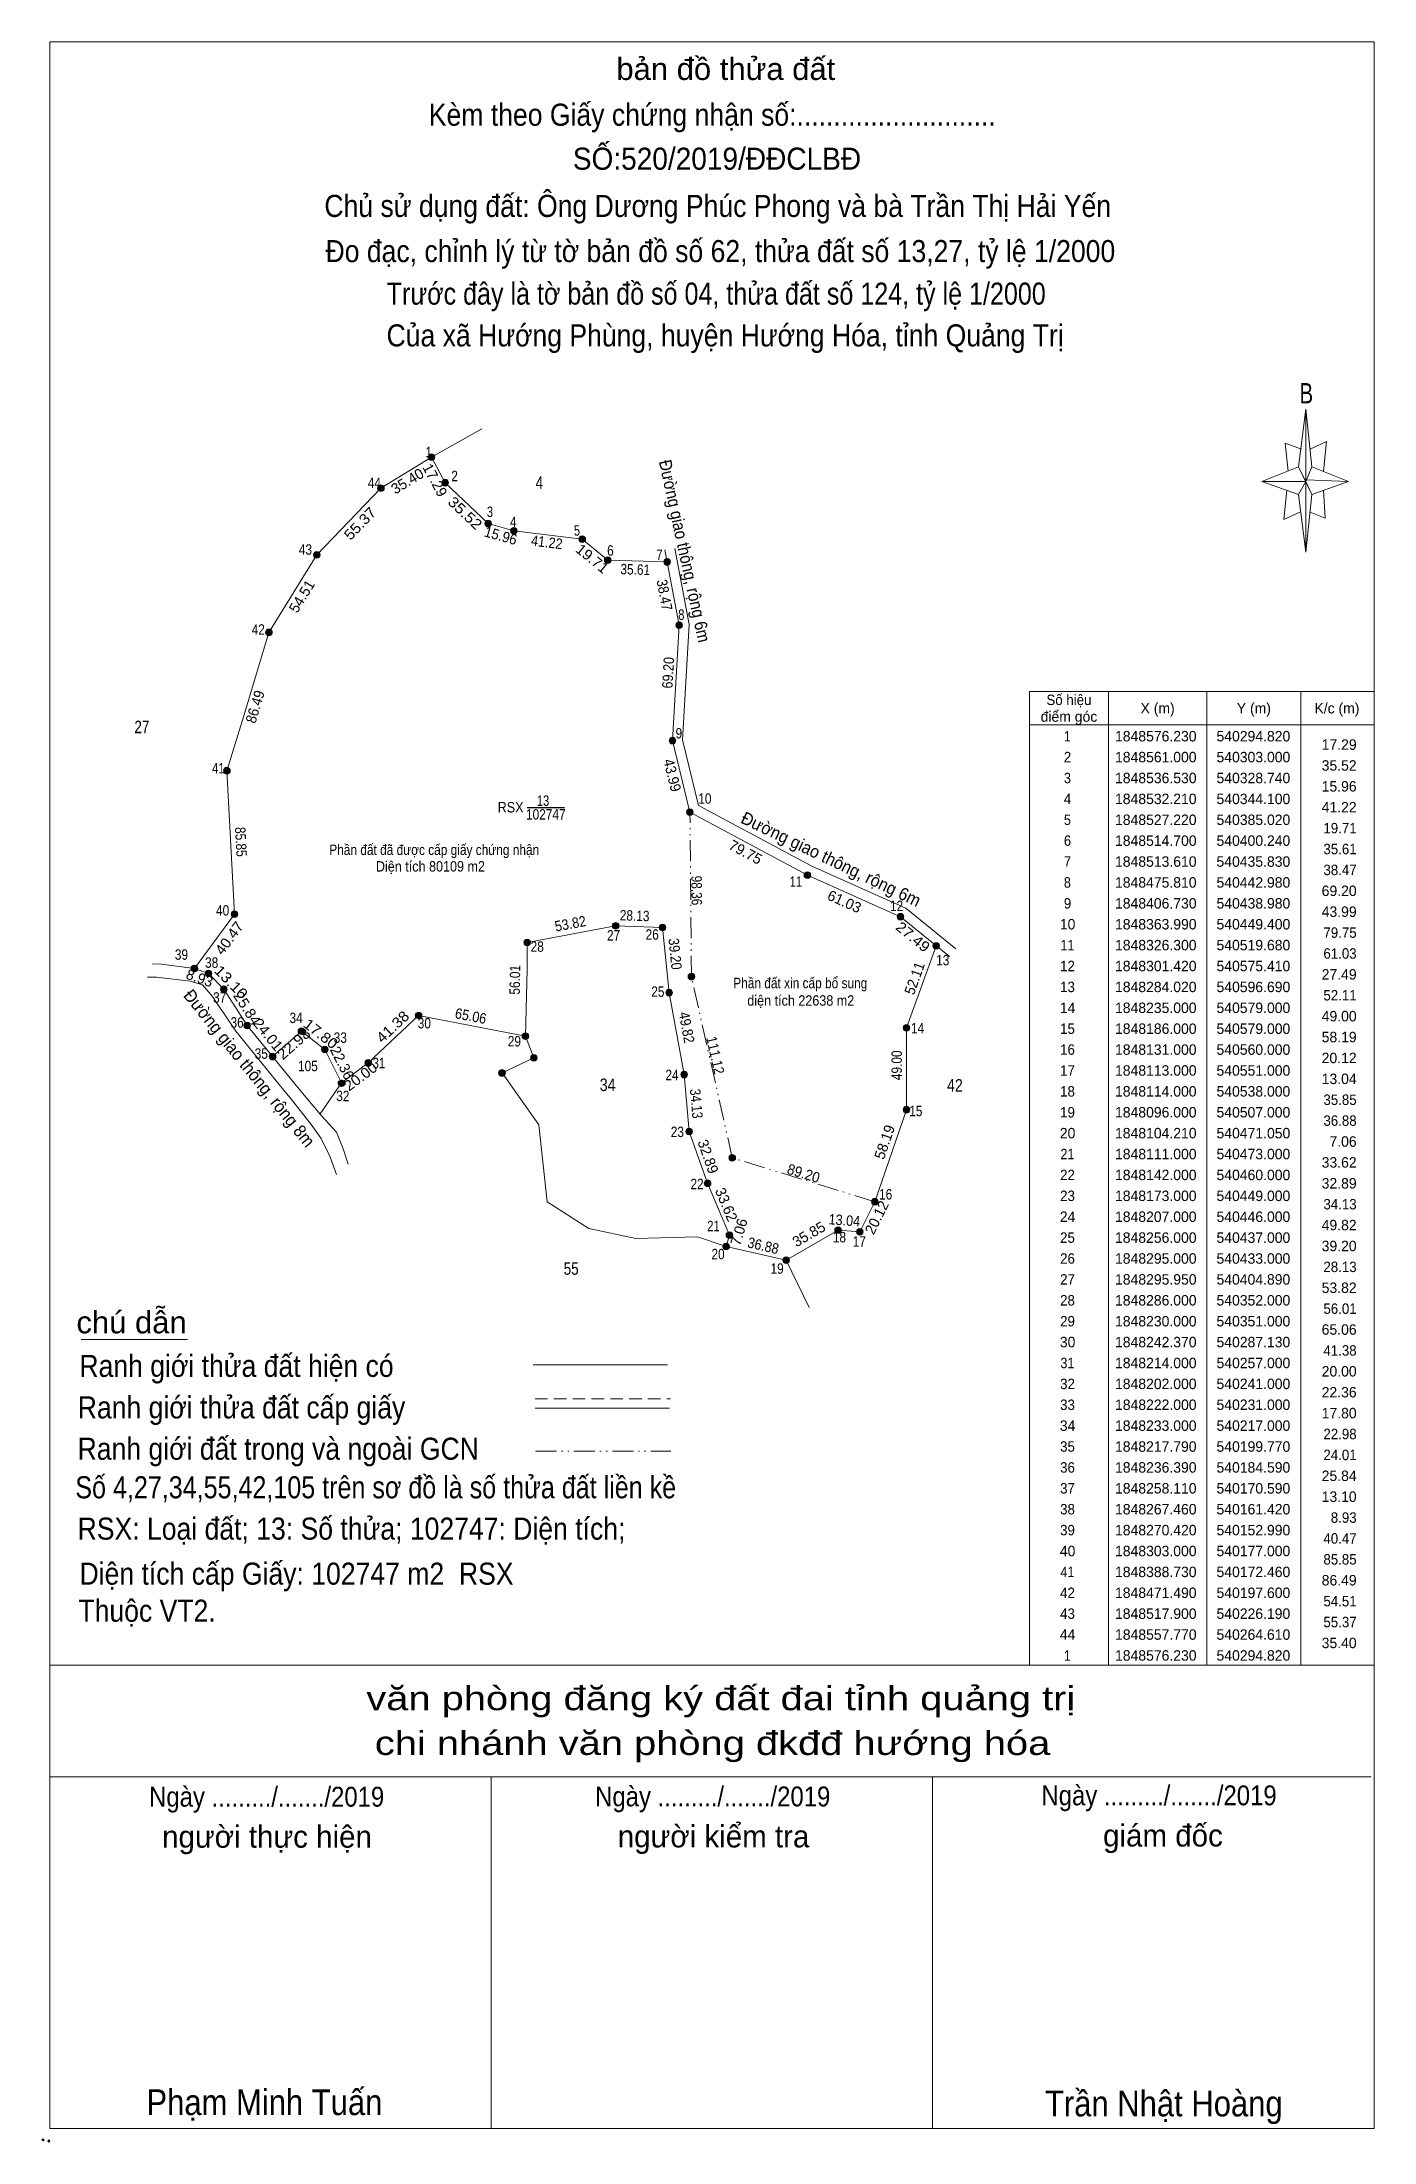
# Model space of a CAD drawing. Header units: centimetres. Extents: x 534487 to 540612, y 1847531 to 1849044.
# Drawn here: x 537502 to 538298, y 1847542 to 1848798 of the extents above; entities that cross this region are included whole.
import ezdxf
from ezdxf.enums import TextEntityAlignment as Align

# ---------------------------------------------------------------- set-up
doc = ezdxf.new("R2010")
doc.units = ezdxf.units.CM
doc.header["$LTSCALE"] = 2.5
doc.header["$PDMODE"] = 32
doc.header["$PDSIZE"] = 1.25
doc.linetypes.add('DASH_DOUBLE_DOT', pattern=[9.2, 5, -1.2, 0.3, -1.2, 0.3, -1.2])
doc.linetypes.add('MEDIUM_DASHED', pattern=[4.5, 3, -1.5])
for name, color, linetype, lineweight in [('10', 7, 'Continuous', 13), ('13', 7, 'Continuous', 25), ('17', 7, 'Continuous', 13), ('22', 7, 'Continuous', 13), ('5', 7, 'Continuous', 13), ('6', 7, 'Continuous', 13), ('63', 7, 'Continuous', 13)]:
    doc.layers.add(name, color=color, linetype=linetype, lineweight=lineweight)

msp = doc.modelspace()

# ---------------------------------------------------------------- texts
at = {"layer": '13'}
for s, rotation, width, p in [('Đường giao thông, rộng 6m', 282.273, 0.9, (537882.38, 1848492.392)), ('Đường giao thông, rộng 6m', 334.391, 0.95, (537971.959, 1848305.526)), ('Đường giao thông, rộng 8m', 308.989, 0.95, (537622.684, 1848181.529))]:
    msp.add_text(s, height=7.5, rotation=rotation, dxfattribs=dict(at, width=width)).set_placement(p, align=Align.CENTER)
for s, height, width, p in [('4', 7.5, 0.8, (537799.085, 1848530.31)), ('27', 7.5, 0.8, (537561.335, 1848384.25)), ('13', 6.25, 0.8, (537801.305, 1848340.78)), ('34', 7.5, 0.85, (537839.97, 1848170.24)), ('42', 7.5, 0.85, (538047.65, 1848169.92)), ('55', 7.5, 0.8, (537818.135, 1848060.37))]:
    msp.add_text(s, height=height, dxfattribs=dict(at, width=width)).set_placement(p, align=Align.CENTER)
at = {"layer": '13', "width": 0.9}
msp.add_text('RSX', height=6.25, dxfattribs=at).set_placement((537789.64, 1848336.84), align=Align.RIGHT)
at = {"layer": '5'}
for s, height, width, p in [('bản đồ thửa đất', 13.2, 1.05, (537910.645, 1848774.9)), ('Kèm theo Giấy chứng nhận số:...........................', 13.2, 0.9, (537902.54, 1848747.53)), ('SỐ:520/2019/ĐĐCLBĐ', 13.2, 0.95, (537905.345, 1848721.22)), ('Chủ sử dụng đất: Ông Dương Phúc Phong và bà Trần Thị Hải Yến', 13.2, 0.9, (537905.795, 1848692.97)), ('Đo đạc, chỉnh lý từ tờ bản đồ số 62, thửa đất số 13,27, tỷ lệ 1/2000 ', 13.2, 0.9, (537909.59, 1848665.95)), ('Trước đây là tờ bản đồ số 04, thửa đất số 124, tỷ lệ 1/2000 ', 13.2, 0.85, (537906.975, 1848640.54)), ('Của xã Hướng Phùng, huyện Hướng Hóa, tỉnh Quảng Trị', 13.2, 0.9, (537910.23, 1848615.55)), ('B', 12.12, 0.75, (538257.885, 1848581.47)), ('văn phòng đăng ký đất đai tỉnh quảng trị', 14.26, 1.25, (537907.64, 1847799.98)), ('chi nhánh văn phòng đkđđ hướng hóa', 14.26, 1.25, (537902.72, 1847773.19)), ('Ngày ........./......./2019', 11.88, 0.9, (537635.99, 1847742.28)), ('Ngày ........./......./2019', 11.88, 0.9, (537902.81, 1847742.45)), ('Ngày ........./......./2019', 11.88, 0.9, (538169.79, 1847743.1)), ('Phạm Minh Tuấn', 15.4, 0.9, (537634.65, 1847557.83)), ('Trần Nhật Hoàng', 15.4, 0.9, (538172.62, 1847557.07))]:
    msp.add_text(s, height=height, dxfattribs=dict(at, width=width)).set_placement(p, align=Align.CENTER)
for s, p in [('người thực hiện', (537636.195, 1847717.75)), ('người kiểm tra', (537903.3, 1847717.93)), ('giám đốc', (538172.115, 1847718.46))]:
    msp.add_text(s, height=13.2, dxfattribs=at).set_placement(p, align=Align.CENTER)
at = {"layer": '6'}
for s, width, p in [('chú dẫn', 1.05, (537522.2, 1848025.34)), ('Ranh giới thửa đất hiện có ', 0.9, (537523.96, 1847999.29)), ('Ranh giới thửa đất cấp giấy', 0.9, (537522.99, 1847974.47)), ('Ranh giới đất trong và ngoài GCN', 0.9, (537522.9, 1847949.75)), ('Số 4,27,34,55,42,105 trên sơ đồ là số thửa đất liền kề', 0.85, (537521.53, 1847926.69)), ('RSX: Loại đất; 13: Số thửa; 102747: Diện tích;', 0.9, (537522.9, 1847901.96)), ('Diện tích cấp Giấy: 102747 m2  RSX', 0.9, (537524.05, 1847875.03)), ('Thuộc VT2.', 0.9, (537523.4, 1847852.87))]:
    msp.add_text(s, height=13.2, dxfattribs=dict(at, width=width)).set_placement(p)
at = {"layer": '63'}
for s, rotation, p in [('17.29', 298.24, (537733.921, 1848534.129)), ('35.40', 31.427, (537721.796, 1848532.345)), ('54.51', 58.366, (537659.691, 1848464.456)), ('79.75', 331.796, (537920.943, 1848310.378)), ('61.03', 335.942, (537980.321, 1848280.724)), ('8.93', 340.652, (537594.86, 1848234.9)), ('22.36', 296.565, (537678.336, 1848185.678)), ('58.19', 70.942, (538008.556, 1848138.74)), ('32.89', 289.537, (537897.084, 1848130.035)), ('33.62', 292.751, (537908.074, 1848101.159)), ('20.12', 63.435, (538003.744, 1848093.267)), ('7.06', 73.977, (537921.508, 1848085.127)), ('35.85', 30.141, (537961.886, 1848081.955))]:
    msp.add_text(s, height=6.25, rotation=rotation, dxfattribs=at).set_placement(p, align=Align.CENTER)
for s, height, width, p in [(' 1', 6.25, 0.75, (537734.58, 1848549.29)), (' 44', 6.25, 0.85, (537704.37, 1848530.83)), (' 2', 6.25, 0.85, (537750.39, 1848534.93)), (' 3', 6.25, 0.8, (537771.39, 1848513.54)), (' 4', 6.25, 0.85, (537785.44, 1848507.46)), (' 5', 6.25, 0.8, (537823.46, 1848502.38)), (' 43', 6.25, 0.85, (537663.13, 1848490.96)), (' 6', 6.25, 0.85, (537843.59, 1848490.39)), (' 7', 6.25, 0.8, (537872.78, 1848487.81)), (' 8', 6.25, 0.8, (537885.9, 1848452.03)), (' 42', 6.25, 0.85, (537634.9, 1848443.14)), (' 9', 6.25, 0.85, (537884.53, 1848381.1)), (' 41', 6.25, 0.8, (537610.81, 1848360.2)), (' 10', 6.25, 0.85, (537902.06, 1848342.05)), ('19.71', 6.247, 0.95, (538287.96, 1848324.35)), ('35.61', 6.247, 0.95, (538287.96, 1848311.86)), ('38.47', 6.247, 0.95, (538287.97, 1848299.36)), (' 11', 6.25, 0.8, (537956.27, 1848292.41)), (' 40', 6.25, 0.85, (537613.59, 1848275.18)), (' 12', 6.25, 0.85, (538016.75, 1848277.9)), (' 26', 6.25, 0.85, (537870.56, 1848260.76)), ('79.75', 6.247, 0.95, (538287.97, 1848261.88)), (' 39', 6.25, 0.85, (537588.97, 1848248.75)), (' 28', 6.25, 0.85, (537801.77, 1848253.52)), (' 27', 6.25, 0.85, (537847.46, 1848260.22)), ('61.03', 6.247, 0.95, (538287.97, 1848249.39)), (' 38', 6.25, 0.85, (537607.04, 1848243.93)), (' 13', 6.25, 0.85, (538044.35, 1848245.39)), (' 37', 6.25, 0.85, (537611.84, 1848223.08)), (' 25', 6.25, 0.85, (537873.94, 1848226.59)), ('52.11', 6.247, 0.95, (538287.96, 1848224.4)), (' 34', 6.25, 0.85, (537657.55, 1848210.89)), (' 36', 6.25, 0.85, (537622.27, 1848208.16)), (' 33', 6.25, 0.85, (537683.98, 1848199.05)), (' 30', 6.25, 0.85, (537734.26, 1848207.69)), (' 14', 6.25, 0.85, (538029.29, 1848204.72)), (' 35', 6.25, 0.85, (537636.71, 1848189.53)), (' 29', 6.25, 0.85, (537788.12, 1848196.9)), (' 31', 6.25, 0.8, (537706.86, 1848183.89)), (' 24', 6.25, 0.85, (537882.42, 1848176.72)), (' 32', 6.25, 0.85, (537685.49, 1848164.19)), ('35.85', 6.247, 0.95, (538287.97, 1848161.93)), (' 15', 6.25, 0.85, (538028.24, 1848155.19)), ('36.88', 6.247, 0.95, (538287.97, 1848149.44)), (' 23', 6.25, 0.85, (537885.59, 1848142.72)), (' 22', 6.25, 0.85, (537897.38, 1848111.54)), (' 16', 6.25, 0.85, (538010.19, 1848105.37)), ('34.13', 6.247, 0.95, (538287.97, 1848099.46)), (' 21', 6.25, 0.8, (537906.96, 1848086.43)), (' 18', 6.25, 0.85, (537982.56, 1848079.73)), (' 17', 6.25, 0.85, (537994.43, 1848077.18)), (' 20', 6.25, 0.85, (537909.93, 1848069.62)), (' 19', 6.25, 0.85, (537945.26, 1848060.97)), ('28.13', 6.247, 0.95, (538287.97, 1848061.98)), ('56.01', 6.247, 0.95, (538287.96, 1848036.99)), ('41.38', 6.247, 0.95, (538287.97, 1848012)), ('22.98', 6.247, 0.95, (538287.97, 1847962.03)), ('24.01', 6.247, 0.95, (538287.96, 1847949.53)), ('8.93', 6.247, 0.95, (538287.96, 1847912.05)), ('40.47', 6.247, 0.95, (538287.97, 1847899.56)), ('85.85', 6.247, 0.95, (538287.97, 1847887.06)), ('54.51', 6.247, 0.95, (538287.96, 1847862.07)), ('55.37', 6.247, 0.95, (538287.97, 1847849.58))]:
    msp.add_text(s, height=height, dxfattribs=dict(at, width=width)).set_placement(p, align=Align.RIGHT)
for s, rotation, width, p in [('55.37', 46.061, 1.1, (537694.098, 1848507.432)), ('35.52', 316.449, 1.15, (537752.517, 1848513.624)), ('15.96', 344.291, 0.95, (537775.179, 1848499.376)), ('41.22', 353.047, 0.9, (537803.202, 1848495.356)), ('19.71', 320.559, 1.05, (537828.755, 1848486.235)), ('35.61', 358.246, 0.85, (537856.379, 1848479.04)), ('38.47', 280.711, 0.9, (537870.918, 1848466.311)), ('69.20', 86.686, 0.9, (537879.246, 1848420.229)), ('86.49', 73.103, 0.95, (537632.083, 1848399.147)), ('43.99', 283.701, 0.95, (537875.612, 1848358.375)), ('85.85', 273.031, 0.85, (537617.483, 1848319.105)), ('98.36', 270.513, 0.85, (537890.081, 1848290.163)), ('40.47', 53.611, 1.05, (537616.132, 1848259.861)), ('53.82', 10.654, 0.9, (537818.262, 1848267.306)), ('28.13', 358.064, 0.85, (537855.999, 1848272.045)), ('27.49', 320.728, 1.1, (538020.587, 1848260.03)), ('39.20', 275.856, 0.9, (537877.24, 1848251.929)), ('13.10', 314.443, 1.15, (537612.47, 1848233.203)), ('56.01', 88.977, 0.85, (537787.567, 1848236.734)), ('52.11', 70.157, 0.95, (538026.48, 1848236.614)), ('25.84', 302.805, 1.05, (537621.685, 1848218.078)), ('41.38', 43.277, 1.1, (537713.518, 1848206.411)), ('65.06', 349.039, 0.9, (537757.481, 1848212.1)), ('49.82', 280.408, 0.9, (537884.172, 1848207.685)), ('24.01', 309.219, 1.05, (537634.416, 1848202.036)), ('22.98', 41.437, 1.1, (537654.287, 1848196.146)), ('17.80', 321.843, 1.1, (537666.389, 1848202.026)), ('111.12', 282.722, 0.9, (537901.333, 1848190.958)), ('49.00', 90, 0.85, (538015.95, 1848185.66)), ('20.00', 36.87, 1.05, (537694.045, 1848176.439)), ('34.13', 275.042, 0.85, (537889.918, 1848162.43)), ('89.20', 342.892, 0.95, (537956.236, 1848118.033)), ('13.04', 355.601, 0.9, (537981.33, 1848089.875)), ('36.88', 347.136, 0.9, (537932.354, 1848074.753))]:
    msp.add_text(s, height=6.25, rotation=rotation, dxfattribs=dict(at, width=width)).set_placement(p, align=Align.CENTER)
for s, height, width, p in [('Số hiệu', 6.247, 0.95, (538115.885, 1848401.07)), (' 1', 6.247, 0.85, (538113.925, 1848379.33)), (' 2', 6.247, 0.95, (538113.915, 1848366.83)), (' 3', 6.247, 0.9, (538113.925, 1848354.34)), (' 4', 6.247, 0.95, (538113.915, 1848341.84)), ('102747', 6.25, 0.85, (537802.955, 1848332.57)), (' 5', 6.247, 0.9, (538113.92, 1848329.35)), ('Phần đất đã được cấp giấy chứng nhận', 6.25, 0.85, (537736.22, 1848311.42)), (' 6', 6.247, 0.95, (538113.915, 1848316.86)), ('Diện tích 80109 m2', 6.25, 0.9, (537733.945, 1848301.49)), (' 7', 6.247, 0.9, (538113.925, 1848304.36)), (' 8', 6.247, 0.9, (538113.925, 1848291.87)), (' 9', 6.247, 0.95, (538113.93, 1848279.37)), (' 11', 6.247, 0.9, (538113.92, 1848254.39)), (' 12', 6.247, 0.95, (538113.92, 1848241.89)), ('Phần đất xin cấp bổ sung', 6.25, 0.85, (537955.175, 1848231.71)), (' 13', 6.247, 0.95, (538113.92, 1848229.4)), ('diện tích 22638 m2', 6.25, 0.9, (537955.49, 1848221.28)), (' 15', 6.247, 0.95, (538113.915, 1848204.41)), (' 16', 6.247, 0.95, (538113.92, 1848191.92)), ('105', 6.25, 0.85, (537660.66, 1848182.11)), (' 17', 6.247, 0.95, (538113.925, 1848179.42)), (' 18', 6.247, 0.95, (538113.925, 1848166.93)), (' 19', 6.247, 0.95, (538113.925, 1848154.43)), (' 21', 6.247, 0.9, (538113.92, 1848129.45)), (' 22', 6.247, 0.95, (538113.92, 1848116.95)), (' 23', 6.247, 0.95, (538113.92, 1848104.46)), (' 25', 6.247, 0.95, (538113.915, 1848079.47)), (' 26', 6.247, 0.95, (538113.92, 1848066.98)), (' 27', 6.247, 0.95, (538113.925, 1848054.48)), (' 28', 6.247, 0.95, (538113.925, 1848041.99)), (' 29', 6.247, 0.95, (538113.925, 1848029.49)), (' 31', 6.247, 0.9, (538113.92, 1848004.51)), (' 32', 6.247, 0.95, (538113.92, 1847992.01)), (' 33', 6.247, 0.95, (538113.92, 1847979.52)), (' 35', 6.247, 0.95, (538113.915, 1847954.53)), (' 36', 6.247, 0.95, (538113.92, 1847942.04)), (' 37', 6.247, 0.95, (538113.925, 1847929.54)), (' 38', 6.247, 0.95, (538113.925, 1847917.05)), (' 39', 6.247, 0.95, (538113.925, 1847904.55)), (' 41', 6.247, 0.9, (538113.92, 1847879.56)), (' 42', 6.247, 0.95, (538113.92, 1847867.07)), (' 43', 6.247, 0.95, (538113.92, 1847854.58)), (' 1', 6.247, 0.85, (538113.925, 1847829.59))]:
    msp.add_text(s, height=height, dxfattribs=dict(at, width=width)).set_placement(p, align=Align.CENTER)
for s, p in [('điểm góc', (538115.89, 1848391.07)), ('X (m)', (538168.935, 1848396.07)), ('Y (m)', (538226.495, 1848396.07)), ('K/c (m)', (538276.19, 1848396.07)), ('1848576.230', (538167.83, 1848379.33)), ('540294.820', (538226.21, 1848379.33)), ('1848561.000', (538167.83, 1848366.83)), ('540303.000', (538226.21, 1848366.83)), ('1848536.530', (538167.83, 1848354.34)), ('540328.740', (538226.21, 1848354.34)), ('1848532.210', (538167.83, 1848341.84)), ('540344.100', (538226.21, 1848341.84)), ('1848527.220', (538167.83, 1848329.35)), ('540385.020', (538226.21, 1848329.35)), ('1848514.700', (538167.83, 1848316.86)), ('540400.240', (538226.21, 1848316.86)), ('1848513.610', (538167.83, 1848304.36)), ('540435.830', (538226.21, 1848304.36)), ('1848475.810', (538167.83, 1848291.87)), ('540442.980', (538226.21, 1848291.87)), ('1848406.730', (538167.83, 1848279.37)), ('540438.980', (538226.21, 1848279.37)), (' 10', (538113.92, 1848266.88)), ('1848363.990', (538167.83, 1848266.88)), ('540449.400', (538226.21, 1848266.88)), ('1848326.300', (538167.83, 1848254.39)), ('540519.680', (538226.21, 1848254.39)), ('1848301.420', (538167.83, 1848241.89)), ('540575.410', (538226.21, 1848241.89)), ('1848284.020', (538167.83, 1848229.4)), ('540596.690', (538226.21, 1848229.4)), (' 14', (538113.92, 1848216.9)), ('1848235.000', (538167.83, 1848216.9)), ('540579.000', (538226.21, 1848216.9)), ('1848186.000', (538167.83, 1848204.41)), ('540579.000', (538226.21, 1848204.41)), ('1848131.000', (538167.83, 1848191.92)), ('540560.000', (538226.21, 1848191.92)), ('1848113.000', (538167.83, 1848179.42)), ('540551.000', (538226.21, 1848179.42)), ('1848114.000', (538167.83, 1848166.93)), ('540538.000', (538226.21, 1848166.93)), ('1848096.000', (538167.83, 1848154.43)), ('540507.000', (538226.21, 1848154.43)), (' 20', (538113.92, 1848141.94)), ('1848104.210', (538167.83, 1848141.94)), ('540471.050', (538226.21, 1848141.94)), ('1848111.000', (538167.83, 1848129.45)), ('540473.000', (538226.21, 1848129.45)), ('1848142.000', (538167.83, 1848116.95)), ('540460.000', (538226.21, 1848116.95)), ('1848173.000', (538167.83, 1848104.46)), ('540449.000', (538226.21, 1848104.46)), (' 24', (538113.92, 1848091.96)), ('1848207.000', (538167.83, 1848091.96)), ('540446.000', (538226.21, 1848091.96)), ('1848256.000', (538167.83, 1848079.47)), ('540437.000', (538226.21, 1848079.47)), ('1848295.000', (538167.83, 1848066.98)), ('540433.000', (538226.21, 1848066.98)), ('1848295.950', (538167.83, 1848054.48)), ('540404.890', (538226.21, 1848054.48)), ('1848286.000', (538167.83, 1848041.99)), ('540352.000', (538226.21, 1848041.99)), ('1848230.000', (538167.83, 1848029.49)), ('540351.000', (538226.21, 1848029.49)), (' 30', (538113.92, 1848017)), ('1848242.370', (538167.83, 1848017)), ('540287.130', (538226.21, 1848017)), ('1848214.000', (538167.83, 1848004.51)), ('540257.000', (538226.21, 1848004.51)), ('1848202.000', (538167.83, 1847992.01)), ('540241.000', (538226.21, 1847992.01)), ('1848222.000', (538167.83, 1847979.52)), ('540231.000', (538226.21, 1847979.52)), (' 34', (538113.92, 1847967.02)), ('1848233.000', (538167.83, 1847967.02)), ('540217.000', (538226.21, 1847967.02)), ('1848217.790', (538167.83, 1847954.53)), ('540199.770', (538226.21, 1847954.53)), ('1848236.390', (538167.83, 1847942.04)), ('540184.590', (538226.21, 1847942.04)), ('1848258.110', (538167.83, 1847929.54)), ('540170.590', (538226.21, 1847929.54)), ('1848267.460', (538167.83, 1847917.05)), ('540161.420', (538226.21, 1847917.05)), ('1848270.420', (538167.83, 1847904.55)), ('540152.990', (538226.21, 1847904.55)), (' 40', (538113.92, 1847892.06)), ('1848303.000', (538167.83, 1847892.06)), ('540177.000', (538226.21, 1847892.06)), ('1848388.730', (538167.83, 1847879.56)), ('540172.460', (538226.21, 1847879.56)), ('1848471.490', (538167.83, 1847867.07)), ('540197.600', (538226.21, 1847867.07)), ('1848517.900', (538167.83, 1847854.58)), ('540226.190', (538226.21, 1847854.58)), (' 44', (538113.92, 1847842.08)), ('1848557.770', (538167.83, 1847842.08)), ('540264.610', (538226.21, 1847842.08)), ('1848576.230', (538167.83, 1847829.59)), ('540294.820', (538226.21, 1847829.59))]:
    msp.add_text(s, height=6.247, dxfattribs=at).set_placement(p, align=Align.CENTER)
for s, p in [('17.29', (538287.97, 1848374.33)), ('35.52', (538287.96, 1848361.84)), ('15.96', (538287.96, 1848349.34)), ('41.22', (538287.96, 1848336.85)), ('69.20', (538287.97, 1848286.87)), ('43.99', (538287.97, 1848274.38)), ('27.49', (538287.97, 1848236.89)), ('49.00', (538287.97, 1848211.91)), ('58.19', (538287.97, 1848199.41)), ('20.12', (538287.96, 1848186.92)), ('13.04', (538287.97, 1848174.42)), ('7.06', (538287.97, 1848136.94)), ('33.62', (538287.96, 1848124.45)), ('32.89', (538287.97, 1848111.95)), ('49.82', (538287.96, 1848086.97)), ('39.20', (538287.97, 1848074.47)), ('53.82', (538287.96, 1848049.48)), ('65.06', (538287.96, 1848024.5)), ('20.00', (538287.97, 1847999.51)), ('22.36', (538287.96, 1847987.01)), ('17.80', (538287.97, 1847974.52)), ('25.84', (538287.97, 1847937.04)), ('13.10', (538287.97, 1847924.54)), ('86.49', (538287.97, 1847874.57)), ('35.40', (538287.97, 1847837.08))]:
    msp.add_text(s, height=6.247, dxfattribs=at).set_placement(p, align=Align.RIGHT)

# ---------------------------------------------------------------- hatches: boundary and pattern name
at = {"layer": '6'}
for points in [[(537736.58, 1848549.29, 1), (537732.58, 1848549.29, 1)], [(537706.37, 1848530.83, 1), (537702.37, 1848530.83, 1)], [(537744.76, 1848534.06, 1), (537740.76, 1848534.06, 1)], [(537770.5, 1848509.59, 1), (537766.5, 1848509.59, 1)], [(537785.86, 1848505.27, 1), (537781.86, 1848505.27, 1)], [(537826.78, 1848500.28, 1), (537822.78, 1848500.28, 1)], [(537667.95, 1848490.96, 1), (537663.95, 1848490.96, 1)], [(537842, 1848487.76, 1), (537838, 1848487.76, 1)], [(537877.59, 1848486.67, 1), (537873.59, 1848486.67, 1)], [(537639.36, 1848444.55, 1), (537635.36, 1848444.55, 1)], [(537884.74, 1848448.87, 1), (537880.74, 1848448.87, 1)], [(537880.74, 1848379.79, 1), (537876.74, 1848379.79, 1)], [(537614.22, 1848361.79, 1), (537610.22, 1848361.79, 1)], [(537891.16, 1848337.05, 1), (537887.16, 1848337.05, 1)], [(537961.44, 1848299.36, 1), (537957.44, 1848299.36, 1)], [(537618.76, 1848276.06, 1), (537614.76, 1848276.06, 1)], [(537846.76, 1848269.06, 1), (537842.76, 1848269.06, 1)], [(537874.76, 1848268.06, 1), (537870.76, 1848268.06, 1)], [(538017.17, 1848274.48, 1), (538013.17, 1848274.48, 1)], [(537793.76, 1848259.06, 1), (537789.76, 1848259.06, 1)], [(538038.45, 1848257.08, 1), (538034.45, 1848257.08, 1)], [(537594.75, 1848243.48, 1), (537590.75, 1848243.48, 1)], [(537603.18, 1848240.52, 1), (537599.18, 1848240.52, 1)], [(537612.35, 1848231.17, 1), (537608.35, 1848231.17, 1)], [(537878.76, 1848229.06, 1), (537874.76, 1848229.06, 1)], [(537892.04, 1848238.69, 1), (537888.04, 1848238.69, 1)], [(537728.89, 1848215.43, 1), (537724.89, 1848215.43, 1)], [(537626.35, 1848209.45, 1), (537622.35, 1848209.45, 1)], [(537658.76, 1848206.06, 1), (537654.76, 1848206.06, 1)], [(537792.76, 1848203.06, 1), (537788.76, 1848203.06, 1)], [(538020.76, 1848208.06, 1), (538016.76, 1848208.06, 1)], [(537641.53, 1848190.85, 1), (537637.53, 1848190.85, 1)], [(537672.76, 1848195.06, 1), (537668.76, 1848195.06, 1)], [(537797.76, 1848190.06, 1), (537793.76, 1848190.06, 1)], [(537698.76, 1848187.06, 1), (537694.76, 1848187.06, 1)], [(537778.76, 1848181.06, 1), (537774.76, 1848181.06, 1)], [(537887.76, 1848180.06, 1), (537883.76, 1848180.06, 1)], [(538020.76, 1848159.06, 1), (538016.76, 1848159.06, 1)], [(537890.76, 1848146.06, 1), (537886.76, 1848146.06, 1)], [(537916.51, 1848130.3, 1), (537912.51, 1848130.3, 1)], [(537901.76, 1848115.06, 1), (537897.76, 1848115.06, 1)], [(538001.76, 1848104.06, 1), (537997.76, 1848104.06, 1)], [(537912.81, 1848077.27, 1), (537908.81, 1848077.27, 1)], [(537914.76, 1848084.06, 1), (537910.76, 1848084.06, 1)], [(537979.76, 1848087.06, 1), (537975.76, 1848087.06, 1)], [(537992.76, 1848086.06, 1), (537988.76, 1848086.06, 1)], [(537948.76, 1848069.06, 1), (537944.76, 1848069.06, 1)]]:
    msp.add_hatch(color=256, dxfattribs=at).paths.add_polyline_path(points)
at = {"layer": '63'}
msp.add_hatch(color=256, dxfattribs=at).paths.add_polyline_path([(537682.76, 1848175.06, 1), (537678.76, 1848175.06, 1)])

# ---------------------------------------------------------------- linework, layer by layer
at = {"layer": '10'}
for p, q in [((537734.58, 1848549.29), (537764.62, 1848566.36)), ((537680.76, 1848175.06), (537667.91, 1848156.58)), ((537946.76, 1848069.06), (537960.43, 1848040.79)), ((537946.76, 1848069.06), (537960.43, 1848040.79))]:
    msp.add_line(p, q, dxfattribs=at)
for points in [[(537592.75, 1848243.48), (537616.76, 1848276.06), (537612.22, 1848361.79), (537622.19, 1848393.94), (537637.36, 1848444.55), (537665.95, 1848490.96), (537704.37, 1848530.83), (537734.58, 1848549.29)], [(537734.58, 1848549.29), (537742.76, 1848534.06), (537768.5, 1848509.59), (537783.86, 1848505.27), (537824.78, 1848500.28), (537840, 1848487.76), (537875.59, 1848486.67)], [(537844.65, 1848269.01), (537791.76, 1848259.06), (537791.76, 1848243.06), (537790.76, 1848203.06), (537795.76, 1848190.06), (537776.76, 1848181.06)], [(537844.65, 1848269.01), (537872.76, 1848268.06), (537876.76, 1848229.06), (537885.76, 1848180.06), (537888.76, 1848146.06), (537899.76, 1848115.06)], [(538036.45, 1848257.08), (538018.76, 1848208.06), (538018.76, 1848159.06), (537999.76, 1848104.06), (537990.76, 1848086.06), (537977.76, 1848087.06), (537946.76, 1848069.06), (537910.81, 1848077.27)], [(537610.35, 1848231.17), (537601.18, 1848240.52), (537592.75, 1848243.48)], [(537790.76, 1848203.06), (537726.89, 1848215.43), (537696.76, 1848187.06), (537680.76, 1848175.06), (537670.76, 1848195.06), (537656.76, 1848206.06), (537639.53, 1848190.85)], [(537910.81, 1848077.27), (537893.76, 1848083.06), (537856.76, 1848082.06), (537828.76, 1848088.06), (537803.76, 1848104.06), (537798.76, 1848150.06), (537776.76, 1848181.06)], [(537899.76, 1848115.06), (537912.76, 1848084.06), (537910.81, 1848077.27)]]:
    msp.add_lwpolyline(points, dxfattribs=at)
at = {"layer": '10', "linetype": 'DASH_DOUBLE_DOT'}
msp.add_lwpolyline([(537999.76, 1848104.06), (537914.51, 1848130.3), (537890.04, 1848238.69), (537889.16, 1848337.05)], dxfattribs=at)
at = {"layer": '10'}
msp.add_point((537680.76, 1848175.06), dxfattribs=at)
at = {"layer": '13'}
msp.add_line((537791.73, 1848339.78), (537814.18, 1848339.78), dxfattribs=at)
at = {"layer": '17'}
msp.add_line((537524.93, 1848021.73), (537588.64, 1848021.73), dxfattribs=at)
at = {"layer": '22'}
msp.add_line((537610.55, 1848216.39), (537606.18, 1848222.85), dxfattribs=at)
for points in [[(537874.21, 1848493.97), (537882.74, 1848448.87), (537878.74, 1848379.79), (537889.16, 1848337.05), (537959.44, 1848299.36), (538015.17, 1848274.48), (538044.35, 1848250.62)], [(537880.18, 1848494.68), (537888.78, 1848449.25), (537884.78, 1848380.33), (537894.36, 1848341.07), (537962.08, 1848304.76), (538018.35, 1848279.64), (538048.21, 1848255.2)], [(537567.48, 1848246.14), (537571.44, 1848246.24), (537592.75, 1848243.48)], [(537669.07, 1848155.21), (537656.43, 1848170.14), (537624.35, 1848209.45), (537610.35, 1848231.17), (537601.18, 1848240.52), (537592.75, 1848243.48)], [(537564.79, 1848238.35), (537570.11, 1848238.32), (537590.32, 1848235.95), (537597.64, 1848233.85), (537603.51, 1848226.8), (537606.18, 1848222.85)], [(537610.55, 1848216.39), (537617.54, 1848206.05), (537645.96, 1848170.94), (537650.86, 1848165.25), (537662.57, 1848150.26), (537668.61, 1848141.92), (537673.84, 1848131.21), (537677.72, 1848120.25)], [(537684.71, 1848126.56), (537681.69, 1848135.78), (537677.76, 1848145.71), (537669.07, 1848155.21)]]:
    msp.add_lwpolyline(points, dxfattribs=at)
at = {"layer": '5'}
for p, q in [((538253.21, 1848543.63), (538257.61, 1848577.95)), ((538261.13, 1848543.63), (538283.13, 1848534.83)), ((538253.21, 1848526.91), (538231.21, 1848534.83)), ((538261.13, 1848526.91), (538257.61, 1848492.59)), ((538268.17, 1848529.55), (538269.05, 1848512.83)), ((538269.05, 1848512.83), (538260.25, 1848516.35)), ((537506.36, 1847826.96), (538298.36, 1847826.96)), ((537506.36, 1847760.08), (538296.6, 1847760.08)), ((537506.36, 1847760.08), (538296.6, 1847760.08)), ((537506.36, 1847760.08), (538296.6, 1847760.08)), ((537770.36, 1847549.76), (537770.36, 1847760.08)), ((538034.36, 1847549.76), (538034.36, 1847760.08))]:
    msp.add_line(p, q, dxfattribs=at)
for points in [[(537506.36, 1848797.6), (538298.36, 1848797.6), (538298.36, 1847549.76), (537506.36, 1847549.76)], [(538257.61, 1848577.95), (538261.13, 1848543.63), (538257.61, 1848534.83)], [(538257.61, 1848534.83), (538231.21, 1848534.83), (538253.21, 1848543.63), (538261.13, 1848526.91), (538283.13, 1848534.83), (538257.61, 1848535.71)], [(538257.61, 1848534.83), (538257.61, 1848492.59), (538253.21, 1848526.91)]]:
    msp.add_lwpolyline(points, close=True, dxfattribs=at)
for points in [[(538254.97, 1848554.19), (538245.29, 1848557.71), (538247.05, 1848540.99)], [(538260.25, 1848554.19), (538269.93, 1848558.59), (538268.17, 1848540.99)], [(538257.61, 1848534.83), (538253.21, 1848543.63), (538231.21, 1848534.83)], [(538257.61, 1848534.83), (538261.13, 1848526.91), (538283.13, 1848534.83)], [(538246.17, 1848529.55), (538244.41, 1848511.95), (538254.09, 1848516.35)], [(538298.36, 1847549.76), (537506.36, 1847549.76), (537506.36, 1847760.08)]]:
    msp.add_lwpolyline(points, dxfattribs=at)
for p in [(537502.22, 1847542.99), (537505.74, 1847542.37)]:
    msp.add_point(p, dxfattribs=at)
at = {"layer": '6'}
for p, q in [((537795.33, 1848006.42), (537875.76, 1848006.42)), ((537796.56, 1847980.63), (537876.99, 1847980.63))]:
    msp.add_line(p, q, dxfattribs=at)
at = {"layer": '6', "linetype": 'MEDIUM_DASHED'}
msp.add_line((537796.56, 1847986.09), (537877.52, 1847986.09), dxfattribs=at)
at = {"layer": '6'}
for centre in [(537734.58, 1848549.29), (537704.37, 1848530.83), (537742.76, 1848534.06), (537768.5, 1848509.59), (537783.86, 1848505.27), (537824.78, 1848500.28), (537665.95, 1848490.96), (537840, 1848487.76), (537875.59, 1848486.67), (537637.36, 1848444.55), (537882.74, 1848448.87), (537878.74, 1848379.79), (537612.22, 1848361.79), (537889.16, 1848337.05), (537959.44, 1848299.36), (537616.76, 1848276.06), (537844.76, 1848269.06), (537872.76, 1848268.06), (538015.17, 1848274.48), (537791.76, 1848259.06), (538036.45, 1848257.08), (537592.75, 1848243.48), (537601.18, 1848240.52), (537610.35, 1848231.17), (537876.76, 1848229.06), (537890.04, 1848238.69), (537726.89, 1848215.43), (537624.35, 1848209.45), (537656.76, 1848206.06), (537790.76, 1848203.06), (538018.76, 1848208.06), (537639.53, 1848190.85), (537670.76, 1848195.06), (537795.76, 1848190.06), (537696.76, 1848187.06), (537776.76, 1848181.06), (537885.76, 1848180.06), (538018.76, 1848159.06), (537888.76, 1848146.06), (537914.51, 1848130.3), (537899.76, 1848115.06), (537999.76, 1848104.06), (537910.81, 1848077.27), (537912.76, 1848084.06), (537977.76, 1848087.06), (537990.76, 1848086.06), (537946.76, 1848069.06)]:
    msp.add_circle(centre, 2, dxfattribs=at)
at = {"layer": '63'}
for p, q in [((538139.47, 1848409.18), (538139.47, 1847826.96)), ((538198.42, 1848409.18), (538198.42, 1847826.96)), ((538254.57, 1848409.18), (538254.57, 1847826.96)), ((538092.31, 1848389.19), (538298.36, 1848389.19))]:
    msp.add_line(p, q, dxfattribs=at)
at = {"layer": '63', "linetype": 'DASH_DOUBLE_DOT'}
msp.add_line((537796.82, 1847954.94), (537877.78, 1847954.94), dxfattribs=at)
at = {"layer": '63'}
msp.add_lwpolyline([(538092.31, 1848409.18), (538298.36, 1848409.18), (538298.36, 1847826.96), (538092.31, 1847826.96)], close=True, dxfattribs=at)
at = {"layer": '63', "linetype": 'MEDIUM_DASHED'}
msp.add_circle((537680.76, 1848175.06), 2, dxfattribs=at)

msp.set_redraw_order([(e.dxf.handle, doc.entitydb.next_handle()) for e in msp.query("TEXT MTEXT ATTDEF DIMENSION ARC_DIMENSION")])  # texts and dimensions are drawn at this point

doc.saveas('drawing.dxf')
